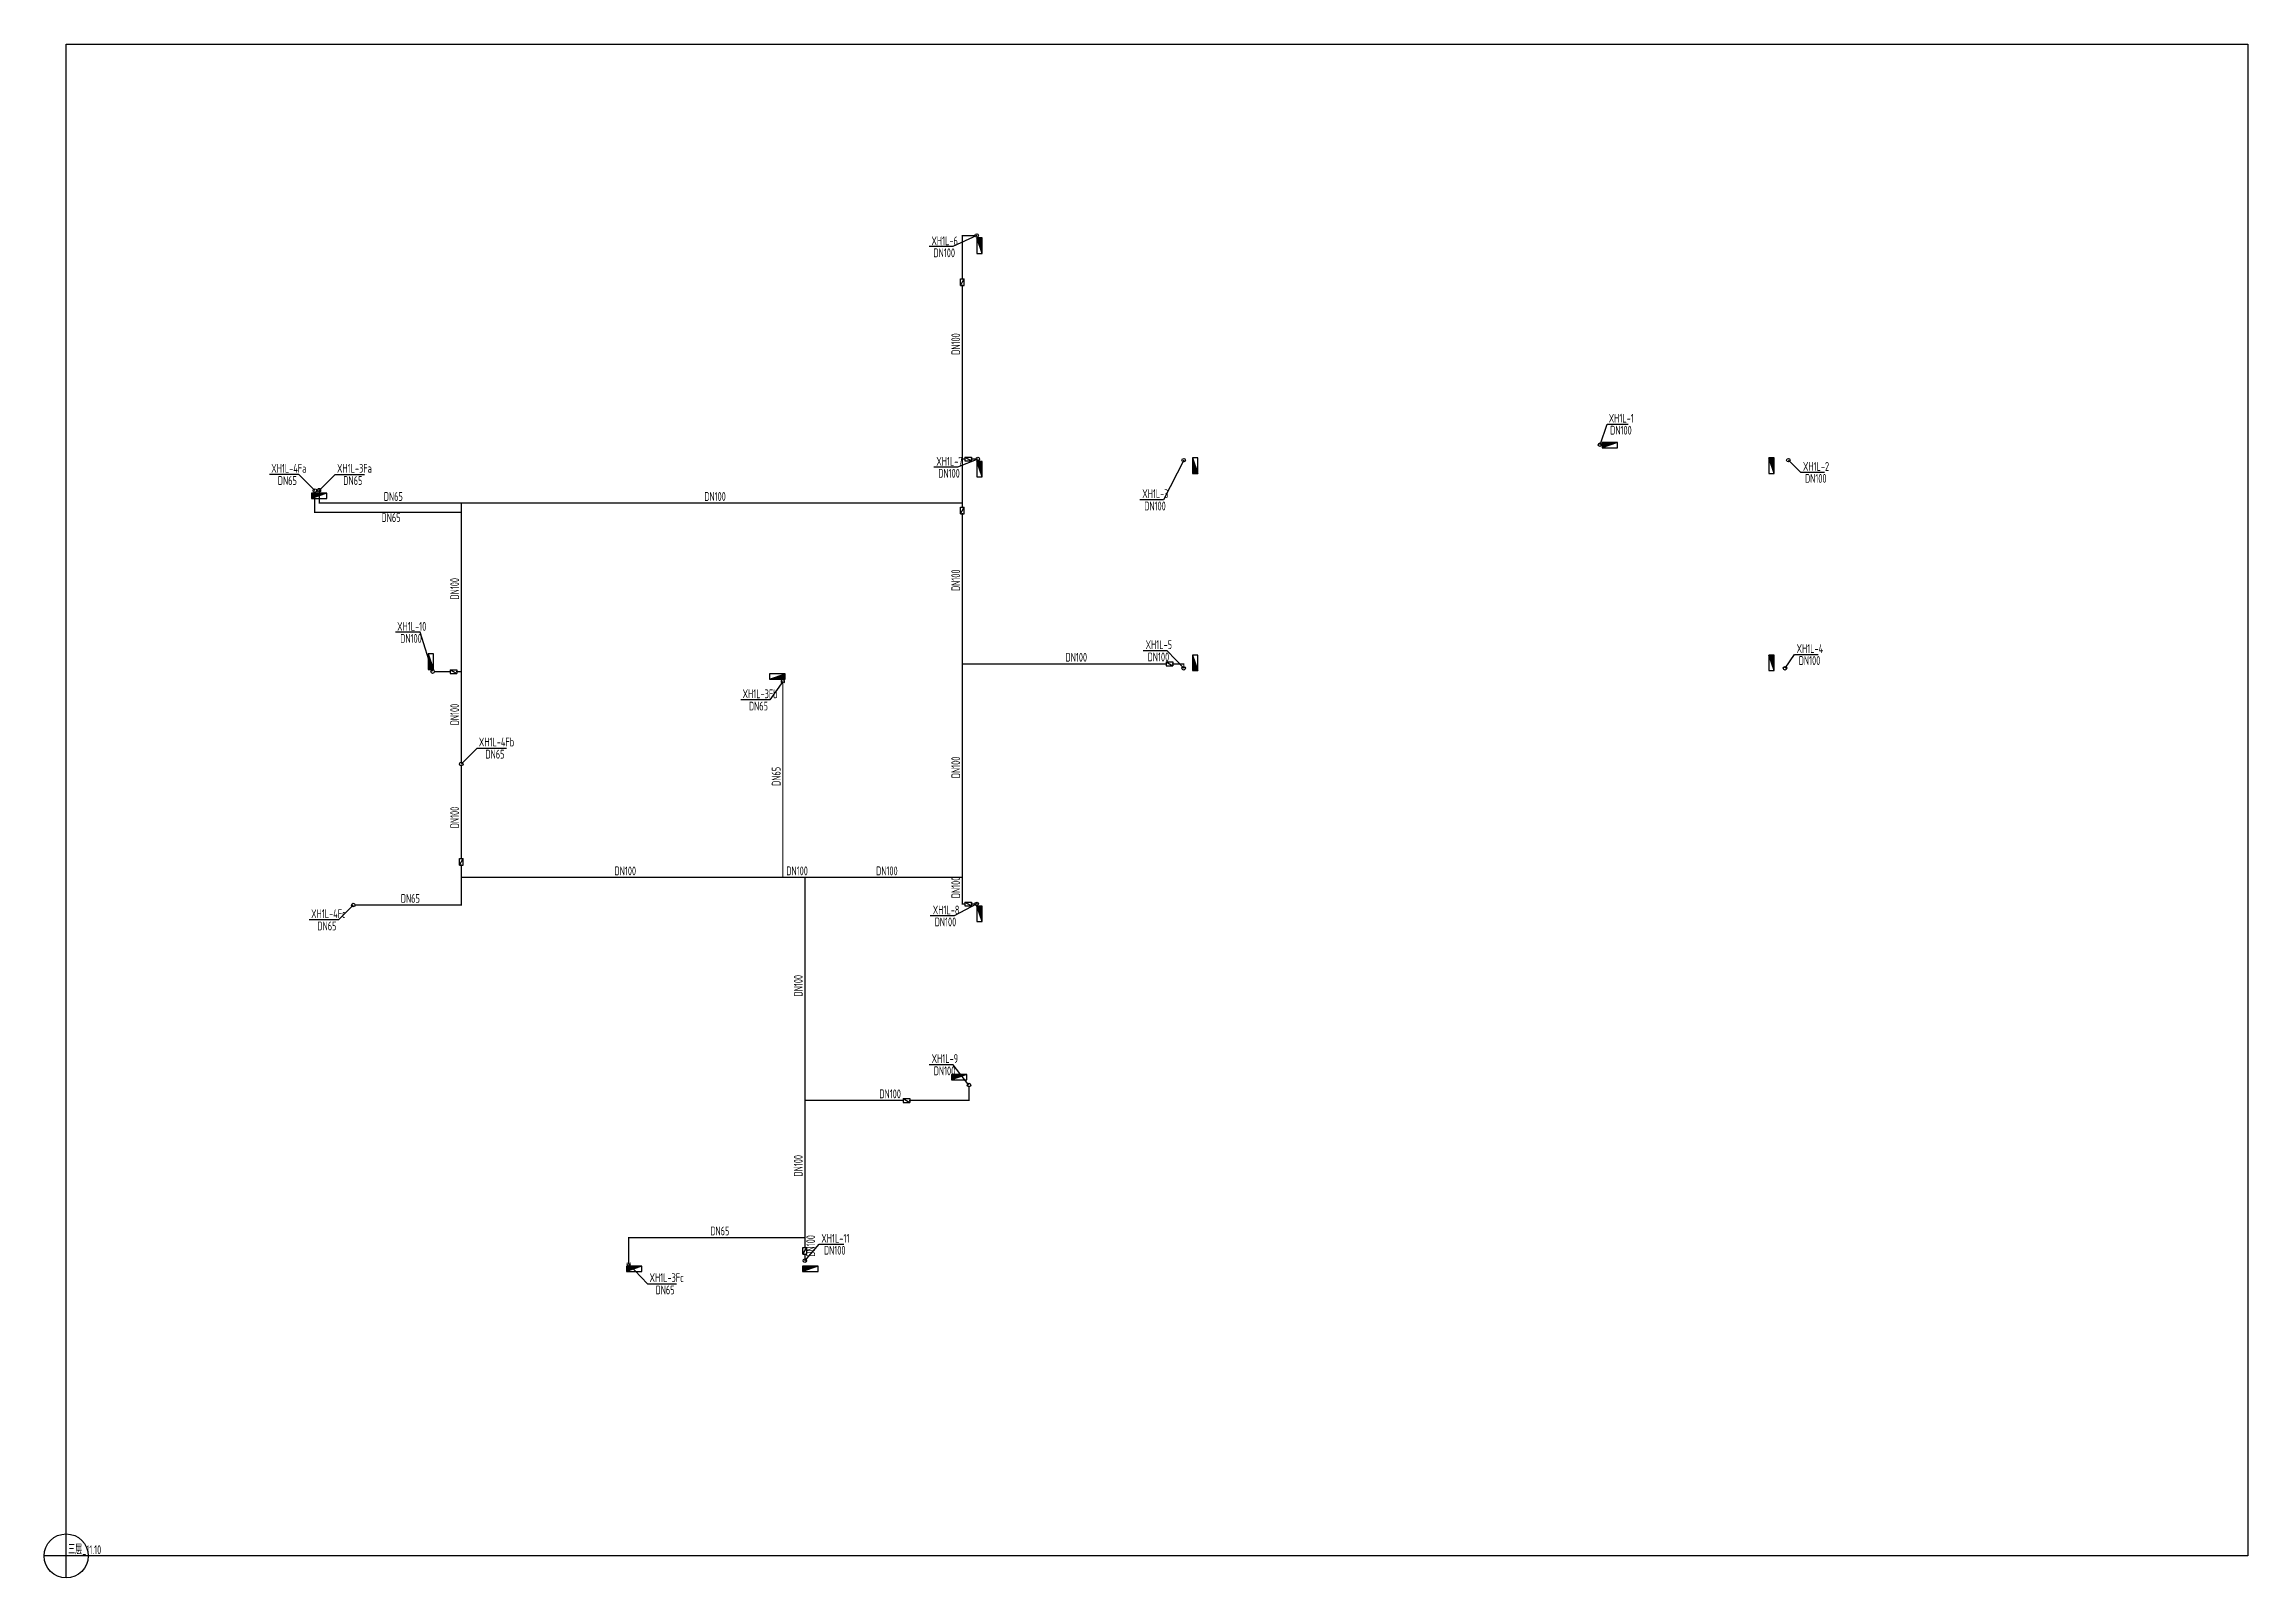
# Model space of a CAD drawing. Header units: millimetres. Extents: x 628394 to 728448, y -254879 to 810430.
# Drawn here: x 628394 to 728448, y 388671 to 458321 of the extents above; entities that cross this region are included whole.
import ezdxf

# ---------------------------------------------------------------- set-up
doc = ezdxf.new("R2010")
doc.units = ezdxf.units.MM
doc.header["$LTSCALE"] = 1000
doc.layers.get('0').update_dxf_attribs({"linetype": 'CONTINUOUS'})
for name, color, linetype in [('DIM_消防', 3, 'CONTINUOUS'), ('EQUIP_消火栓', 7, 'CONTINUOUS'), ('PIPE-消防', 1, 'CONTINUOUS'), ('S-J_配件', 31, 'CONTINUOUS'), ('TEXT_消防', 7, 'CONTINUOUS'), ('VALVE_消防', 7, 'CONTINUOUS'), ('VPIPE-消防', 1, 'CONTINUOUS')]:
    doc.layers.add(name, color=color, linetype=linetype)
doc.styles.add('_TWT_PIPEDN', font='GBENOR', dxfattribs={"width": 0.8, "height": 4, "bigfont": 'GBCBIG'})
doc.styles.add('_TWT_SERIAL', font='GBENOR', dxfattribs={"width": 0.8, "height": 4, "bigfont": 'GBCBIG'})
doc.styles.get("Standard").update_dxf_attribs({"font": 'GBENOR', "bigfont": 'GBCBIG'})

msp = doc.modelspace()

# ---------------------------------------------------------------- texts
at = {"layer": 'DIM_消防', "color": 7, "style": '_TWT_SERIAL', "width": 0.64}
for s, p in [('XH1L-6', (668681, 449186)), ('DN100', (668772, 448642)), ('XH1L-1', (699429, 441131)), ('DN100', (699493, 440588)), ('XH1L-4Fa', (638708, 438854)), ('XH1L-3Fa', (641694, 438858)), ('XH1L-7', (668902, 439174)), ('XH1L-2', (708247, 438941, -3000)), ('DN65', (639005, 438301)), ('DN65', (641980, 438301)), ('DN100', (668988, 438631)), ('DN100', (708338, 438398, -3000)), ('XH1L-3', (678250, 437703)), ('DN100', (678339, 437145)), ('XH1L-10', (644423, 431677)), ('DN100', (644562, 431133)), ('XH1L-5', (678404, 430849)), ('DN100', (678494, 430292)), ('XH1L-4', (707958, 430671)), ('DN100', (708054, 430128)), ('XH1L-3Fb', (660107, 428618)), ('DN65', (660394, 428060)), ('XH1L-4Fb', (648133, 426431)), ('DN65', (648431, 425876)), ('XH1L-4Fc', (640519, 418631)), ('DN65', (640803, 418075)), ('XH1L-8', (668741, 418803)), ('DN100', (668826, 418259)), ('XH1L-9', (668689, 412056, -200)), ('DN100', (668782, 411497, -200)), ('XH1L-11', (663682, 403894, -3000)), ('DN100', (663800, 403351, -3000)), ('XH1L-3Fc', (655882, 402106)), ('DN65', (656155, 401549))]:
    msp.add_text(s, height=400, dxfattribs=at).set_placement(p)
at = {"layer": 'TEXT_消防', "style": '_TWT_PIPEDN', "width": 0.64}
for s, p in [('DN100', (669983, 444210)), ('DN100', (669983, 433485)), ('DN100', (647233, 433098)), ('DN100', (647233, 427385)), ('DN65', (661833, 424634)), ('DN100', (669983, 424985)), ('DN100', (647233, 422710)), ('DN100', (669983, 419535)), ('DN100', (662833, 415073)), ('DN100', (662833, 406898)), ('DN100', (663397, 403260))]:
    msp.add_text(s, height=400, rotation=90, dxfattribs=at).set_placement(p)
for s, p in [('DN65', (643815, 437577)), ('DN100', (658366, 437577)), ('DN65', (643715, 436619)), ('DN100', (674766, 430277)), ('DN100', (654291, 420577)), ('DN100', (662091, 420577)), ('DN100', (666166, 420577)), ('DN65', (644590, 419327)), ('DN100', (666316, 410452)), ('DN65', (658640, 404227))]:
    msp.add_text(s, height=400, dxfattribs=at).set_placement(p)

# ---------------------------------------------------------------- blocks, each defined once
blk = doc.blocks.new('$TwtSys$00000434')
for p, q in [((-0.5, 0.5), (-0.5, -0.5)), ((-0.5, -0.5), (0.5, 0.5)), ((0.5, 0.5), (-0.5, 0.5)), ((0.5, -0.5), (0.5, 0.5)), ((-0.5, -0.5), (0.5, -0.5))]:
    blk.add_line(p, q)
blk.add_solid([(0.5, -0.5), (0.5, 0.5), (-0.5, -0.5)])
blk = doc.blocks.new('$VALVE$00000316')
for p, q in [((-125, 72), (125, -72)), ((-125, 72), (-125, -72)), ((-125, 72), (125, 72)), ((125, 72), (125, -72)), ((-125, -72), (125, -72))]:
    blk.add_line(p, q)
at = {"const_width": 21.1}
blk.add_lwpolyline([(-11, 0, 1), (11, 0, 1)], format="xyb", close=True, dxfattribs=at)
for p in [(-125, 0), (125, 0)]:
    blk.add_point(p)
at = {"color": 7, "flags": 9}
for tag in ['XSIZE', 'YSIZE']:
    blk.add_attdef(tag, (0, 0), '', height=0.5, dxfattribs=at)
blk = doc.blocks.new('Floorbase')
for p, q in [((0, 0), (-1000, 0)), ((0, -1000), (0, 0))]:
    blk.add_line(p, q)
blk.add_circle((0, 0), 1000)
at = {"style": '_TWT_PIPEDN', "width": 0.8}
blk.add_attdef('Elevation', (92, 81), '', height=400, dxfattribs=at)

# ---------------------------------------------------------------- hatches: boundary and pattern name
at = {"layer": 'PIPE-消防'}
for points in [[(670083, 449627), (670083, 449657), (670053, 449657)], [(670083, 449627), (670053, 449627), (670053, 449657)], [(640883, 437477), (640883, 437447), (640853, 437447)], [(640883, 437477), (640853, 437477), (640853, 437447)], [(640683, 437052), (640683, 437022), (640653, 437022)], [(640683, 437052), (640653, 437052), (640653, 437022)], [(680133, 430177), (680133, 430207), (680158, 430207)], [(680133, 430177), (680158, 430177), (680158, 430207)], [(647333, 419227), (647363, 419227), (647363, 419197)], [(647333, 419227), (647333, 419197), (647363, 419197)], [(670083, 419277), (670083, 419247), (670053, 419247)], [(670083, 419277), (670053, 419277), (670053, 419247)], [(670383, 410352), (670413, 410352), (670413, 410322)], [(670383, 410352), (670383, 410322), (670413, 410322)], [(654933, 404127), (654903, 404127), (654903, 404157)], [(654933, 404127), (654933, 404157), (654903, 404157)]]:
    msp.add_hatch(color=256, dxfattribs=at).paths.add_polyline_path(points)

# ---------------------------------------------------------------- linework, layer by layer
at = {"layer": 'DIM_消防'}
for p, q in [((670733, 449627), (669653, 449122)), ((669653, 449122), (668573, 449122)), ((699033, 440127), (699360, 441068)), ((699360, 441068), (700309, 441068)), ((670783, 439477), (669869, 439111)), ((680133, 439427), (679221, 437625)), ((707583, 439427, -3000), (708140, 438878, -3000)), ((639960, 438781), (638634, 438781)), ((640683, 438052), (639960, 438781)), ((640883, 438052), (641610, 438781)), ((641610, 438781), (642936, 438781)), ((669869, 439111), (668789, 439111)), ((708140, 438878, -3000), (709220, 438878, -3000)), ((679221, 437625), (678141, 437625)), ((645466, 431613), (644341, 431613)), ((646033, 429827), (645466, 431613)), ((679375, 430772), (678296, 430772)), ((680133, 429977), (679375, 430772)), ((707433, 429977), (707855, 430608)), ((707855, 430608), (708935, 430608)), ((661933, 429377), (661350, 428540)), ((661350, 428540), (660024, 428540)), ((647333, 425627), (648060, 426356)), ((648060, 426356), (649388, 426356)), ((642433, 419227), (641759, 418555)), ((670733, 419277), (669707, 418739)), ((641759, 418555), (640431, 418555)), ((669707, 418739), (668628, 418739)), ((669663, 411977, -200), (668583, 411977, -200)), ((670383, 411052, -200), (669663, 411977, -200)), ((662933, 403077, -3000), (663578, 403831, -3000)), ((663578, 403831, -3000), (664704, 403831, -3000)), ((654933, 402927), (655784, 402029)), ((655784, 402029), (657110, 402029))]:
    msp.add_line(p, q, dxfattribs=at)
at = {"layer": 'PIPE-消防'}
for points, const_width in [([(670653, 449627), (670083, 449627)], 60), ([(670083, 447663), (670083, 449627)], 60), ([(670083, 439477), (670083, 447364)], 60), ([(670201, 439477), (670083, 439477)], 60), ([(670083, 437477), (670083, 439477)], 60), ([(670703, 439477), (670501, 439477)], 60), ([(640683, 437972), (640683, 437052)], 60), ([(640883, 437477), (640883, 438052)], 60), ([(640883, 437477), (647333, 437477)], 60), ([(647333, 437477), (670083, 437477)], 60), ([(647333, 437052), (647333, 437477)], 60), ([(670083, 437289), (670083, 437477)], 60), ([(640683, 437052), (647333, 437052)], 60), ([(647333, 429827), (647333, 437052)], 60), ([(670083, 430177), (670083, 436990)], 60), ([(646113, 429827), (646837, 429827)], 60), ([(647136, 429827), (647333, 429827)], 60), ([(647333, 425707), (647333, 429827)], 60), ([(661933, 429377), (661933, 420477)], 60), ([(679334, 430177), (670083, 430177)], 60), ([(670083, 420477), (670083, 430177)], 60), ([(680133, 430177), (679634, 430177)], 60), ([(680133, 430177), (680133, 430057)], 50), ([(647333, 421334), (647333, 425547)], 60), ([(647333, 420477), (647333, 421034)], 60), ([(647333, 419227), (647333, 420477)], 60), ([(661933, 420477), (647333, 420477)], 60), ([(662933, 420477), (661933, 420477)], 60), ([(670083, 420477), (662933, 420477)], 60), ([(662933, 410352), (662933, 420477)], 60), ([(670083, 419277), (670083, 420477)], 60), ([(642513, 419227), (647333, 419227)], 60), ([(670195, 419277), (670083, 419277)], 60), ([(670653, 419277), (670494, 419277)], 60), ([(662933, 410352), (667402, 410352)], 60), ([(662933, 404127), (662933, 410352)], 60), ([(667702, 410352), (670383, 410352)], 60), ([(670383, 410972), (670383, 410352)], 60), ([(654933, 402927), (654933, 404127)], 60), ([(654933, 404127), (662933, 404127)], 60), ([(662933, 403675), (662933, 404127)], 60), ([(662933, 403157), (662933, 403375)], 60)]:
    msp.add_lwpolyline(points, dxfattribs=dict(at, const_width=const_width))
at = {"layer": 'S-J_配件'}
msp.add_lwpolyline([(629394, 458321), (728448, 458321), (728448, 389671), (629394, 389671)], close=True, dxfattribs=at)
at = {"layer": 'VPIPE-消防'}
for centre in [(670733, 449627), (670733, 449627), (670783, 439477), (670783, 439477), (680133, 439427), (699033, 440127), (707583, 439427), (640683, 438052), (646033, 429827), (646033, 429827), (680133, 429977), (680133, 429977), (707433, 429977), (647333, 425627), (642433, 419227), (670733, 419277), (670733, 419277), (670383, 411052), (670383, 411052), (662933, 403077), (662933, 403077)]:
    msp.add_circle(centre, 80, dxfattribs=at)
for centre, start, end in [((640883, 438052), 315, 225), ((661933, 429377), 315, 225), ((654933, 402927), 135, 45)]:
    msp.add_arc(centre, 80, start, end, dxfattribs=at)

# ---------------------------------------------------------------- block references
at = {"layer": 'EQUIP_消火栓', "xscale": 700, "yscale": 240, "zscale": 700}
for p, rotation in [((670863, 449167), 89.99999999999997), ((670863, 439017), 89.99999999999997), ((680653, 439177), 270), ((699483, 440107), 180), ((706813, 439177), 89.99999999999997), ((640883, 437807), 179.9999999999999), ((645953, 430277), 269.9999999999999), ((680653, 430227), 269.9999999999999), ((706813, 430227), 89.99999999999997), ((670863, 418827), 89.99999999999997), ((669933, 411407), 179.9999999999999), ((655183, 402707), 179.9999999999999), ((663183, 402707), 179.9999999999999)]:
    msp.add_blockref('$TwtSys$00000434', p, dxfattribs=dict(at, rotation=rotation))
msp.add_blockref('$TwtSys$00000434', (661683, 429597), dxfattribs=at)
at = {"layer": 'S-J_配件'}
msp.add_blockref('Floorbase', (629394, 389671), dxfattribs=at).add_auto_attribs({'Elevation': '三层_11.10'})
at = {"layer": 'VALVE_消防', "zscale": 1.2}
for p, xscale, yscale, rotation in [((670083, 447513), 1.2, 1.2, 90), ((670351, 439477), -1.2, -1.2, 180), ((670083, 437139), 1.2, 1.2, 90), ((679484, 430177), -1.2, -1.2, 180), ((647333, 421184), 1.2, 1.2, 90), ((670345, 419277), -1.2, -1.2, 180), ((662933, 403525), 1.2, 1.2, 90)]:
    msp.add_blockref('$VALVE$00000316', p, dxfattribs=dict(at, xscale=xscale, yscale=yscale, rotation=rotation))
at = {"layer": 'VALVE_消防', "xscale": 1.2, "yscale": 1.2, "zscale": 1.2}
for p in [(646987, 429827), (667552, 410352)]:
    msp.add_blockref('$VALVE$00000316', p, dxfattribs=at)

msp.set_redraw_order([(e.dxf.handle, doc.entitydb.next_handle()) for e in msp.query("TEXT MTEXT ATTDEF DIMENSION ARC_DIMENSION")])  # texts and dimensions are drawn at this point

doc.saveas('drawing.dxf')
